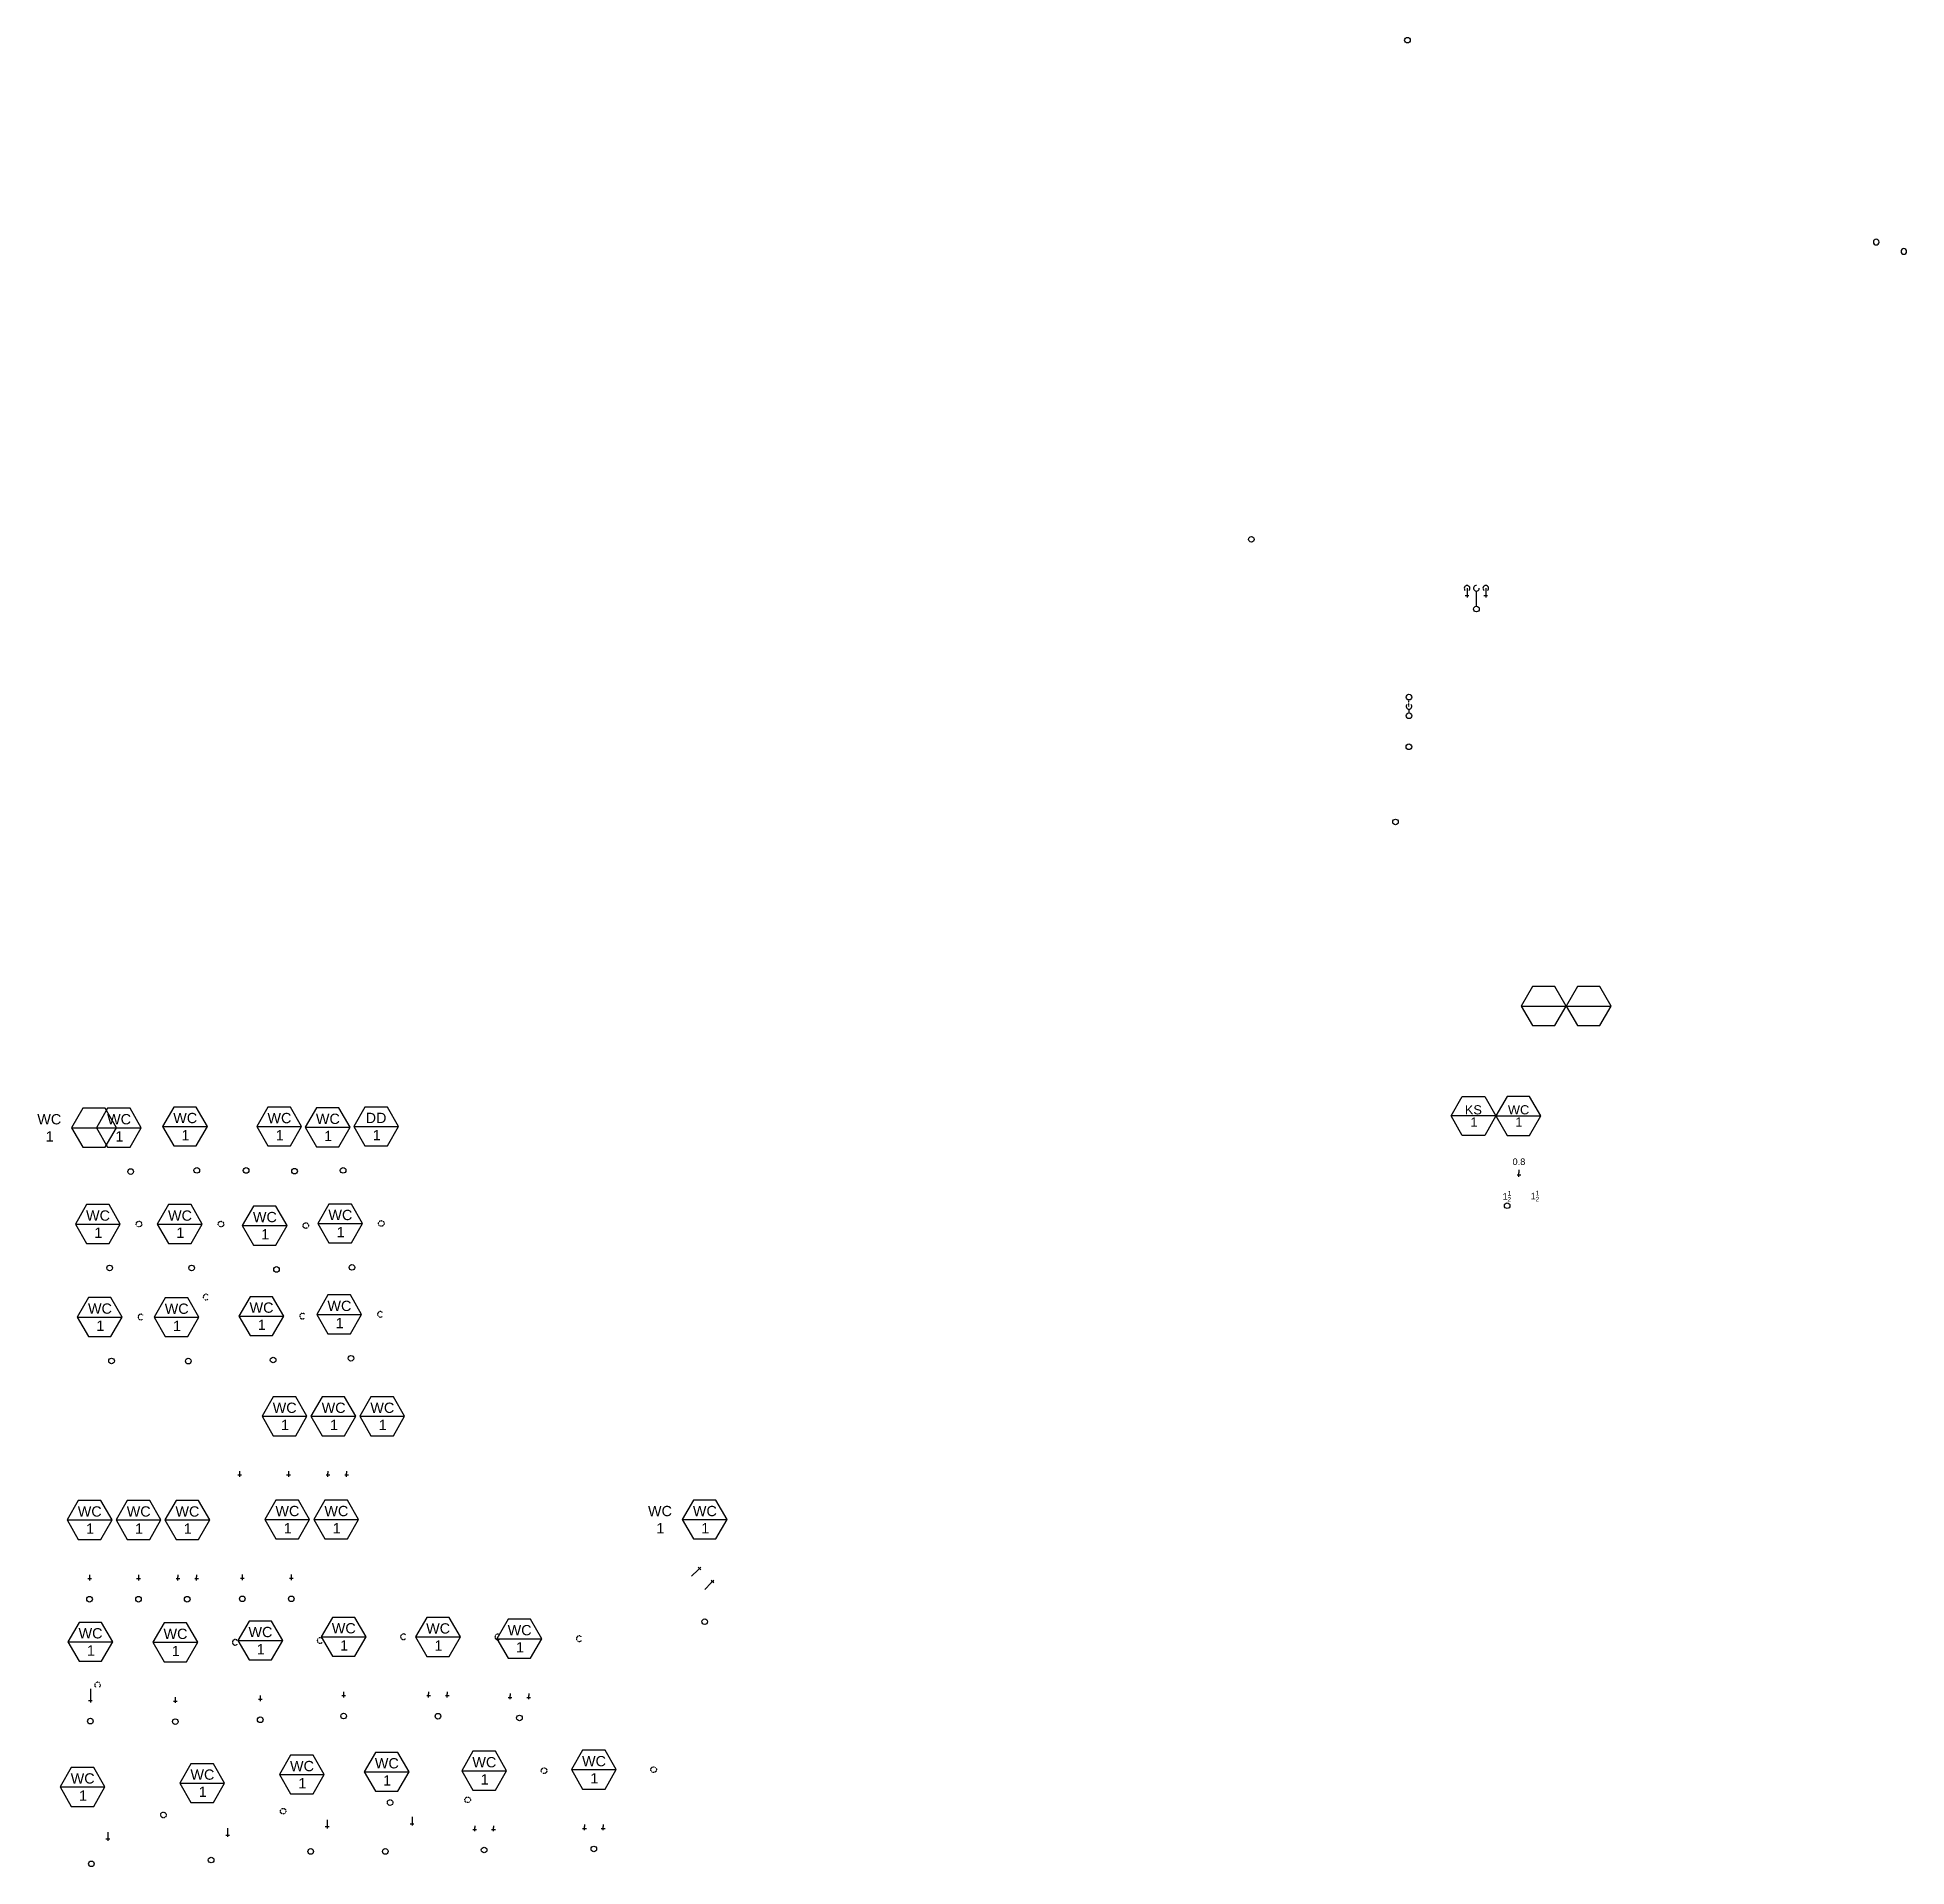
# Model space of a CAD drawing. Header units: inches. Extents: x -631 to 556, y -290 to 1591.
# Drawn here: x -443 to 556, y -290 to 689 of the extents above; entities that cross this region are included whole.
import ezdxf
from ezdxf.enums import TextEntityAlignment as Align

# ---------------------------------------------------------------- set-up
doc = ezdxf.new("R2010")
doc.units = ezdxf.units.IN
doc.header["$MEASUREMENT"] = 0
doc.linetypes.add('Vent', pattern=[0.1875, 0.125, -0.0625])
for name, color, linetype in [('PLUM-4TEXT', 2, 'Continuous'), ('PLUM-CW', 3, 'Cold_Water_Flow'), ('PLUM-HW', 2, 'Hot_Water_Flow'), ('PLUM-OVERFLOW_DRAIN', 70, 'Overflow_Drain'), ('PLUM-SD_ABOVE', 40, 'Storm_Drain'), ('PLUM-VENT', 5, 'Vent'), ('PLUM-WASTE_ABOVE', 4, 'Plum-Waste_Above'), ('PLUM-WASTE_BELOW', 6, 'Plum-Waste_Below')]:
    doc.layers.add(name, color=color, linetype=linetype)
doc.styles.get("Standard").update_dxf_attribs({"font": 'arial.ttf'})
doc.linetypes.add('Cold_Water_Flow', pattern='A,0.875,-0.125,0,-0.125,0.875,-0.125,["CW",Standard,S=0.1,R=0,X=-0.12585,Y=-0.05],-0.1,0.875,[1,GEC_FlowArrow.shx,S=0.0625,R=0,X=0,Y=0],0.5', length=3.6)
doc.linetypes.add('Hot_Water_Flow', pattern='A,0.8125,-0.125,0,-0.125,0,-0.125,0.875,-0.125,["HW",Standard,S=0.1,R=0,X=-0.12585,Y=-0.05],-0.1,0.875,[1,GEC_FlowArrow.shx,S=0.0625,R=0,X=0,Y=0],0.5', length=3.6625)
doc.linetypes.add('Overflow_Drain', pattern='A,3,-0.1,["OFD",Standard,S=0.1,R=0,X=0,Y=-0.05],-0.4', length=3.5)
doc.linetypes.add('Plum-Waste_Above', pattern='A,1,[1,GEC_FlowArrow.shx,S=0.09375,R=0,X=0,Y=0],1', length=2)
doc.linetypes.add('Plum-Waste_Below', pattern='A,0.25,-0.125,0.25,-0.125,0.25,[1,GEC_FlowArrow.shx,S=0.09375,R=0,X=0,Y=0],-0.25,0.25,-0.125,0.25,-0.125', length=2)
doc.linetypes.add('Storm_Drain', pattern='A,3.2,-0.25,["SD",Standard,S=0.1,R=0,X=-0.12585,Y=-0.05],-0.065', length=3.515)

# ---------------------------------------------------------------- blocks, each defined once
blk = doc.blocks.new('*U8')
at = {"layer": 'PLUM-4TEXT'}
for p, q in [((-36.27, 30.5), (-30.27, 40.89)), ((-30.27, 40.89), (-18.27, 40.89)), ((-18.27, 40.89), (-12.27, 30.5)), ((-12.27, 30.5), (-36.27, 30.5)), ((-30.27, 20.11), (-36.27, 30.5)), ((-12.27, 30.5), (-18.27, 20.11)), ((-12.27, 30.5), (11.73, 30.5)), ((-18.27, 20.11), (-30.27, 20.11))]:
    blk.add_line(p, q, dxfattribs=at)
blk.add_lwpolyline([(-12.27, 30.5), (-6.27, 20.11), (5.73, 20.11), (11.73, 30.5), (5.73, 40.89), (-6.27, 40.89)], close=True, dxfattribs=at)
at = {"layer": 'PLUM-CW'}
for p, q in [((0, 1.75), (0, 0)), ((0, -1), (0, 0)), ((-1, -1), (1, -1)), ((0, -2), (0, -1))]:
    blk.add_line(p, q, dxfattribs=at)
at = {"layer": 'PLUM-WASTE_ABOVE', "linetype": 'Continuous'}
blk.add_circle((-6.28, -17.5), 1.5, dxfattribs=at)
at = {"layer": 'PLUM-4TEXT', "flags": 1}
for tag, p in [('VENT_DIAMETER', (-2.59, 42.39)), ('DFU', (-2.59, 42.86)), ('INDEX', (-2.59, 41.94))]:
    blk.add_attdef(tag, p, '', height=0.2, dxfattribs=at)
blk.add_attdef('COLD_DIAMETER', text='', height=0.2, dxfattribs=at).set_placement((-2.59, 43.55), align=Align.TOP_LEFT)
at = {"layer": 'PLUM-4TEXT'}
for tag, p in [('TAG2_001', (-28.91, 31.32)), ('TAG_001', (-5.88, 31.32)), ('TAG2_002', (-25.92, 24.77)), ('TAG_002', (-1.92, 24.77))]:
    blk.add_attdef(tag, p, '', height=4.9, dxfattribs=at)
at = {"layer": 'PLUM-CW'}
blk.add_attdef('C_001', (-3.39, 4.27), '', height=3.5, dxfattribs=at)
at = {"layer": 'PLUM-WASTE_ABOVE'}
for tag, p, height in [('D1_002', (-6.01, -12.09), 2.45), ('D2_002', (8.98, -11.96), 2.45), ('D1_001', (-8.72, -14.25), 3.5), ('D1_003', (-6.1, -15.37), 2.45), ('D2_001', (6.28, -14.12), 3.5), ('D2_003', (8.9, -15.23), 2.45)]:
    blk.add_attdef(tag, p, '', height=height, dxfattribs=at)
blk = doc.blocks.new('FU_10000')
for p, q in [((6, 10.39), (0, 0)), ((18, 10.39), (6, 10.39)), ((24, 0), (18, 10.39)), ((0, 0), (6, -10.39)), ((0, 0), (24, 0)), ((18, -10.39), (24, 0)), ((6, -10.39), (18, -10.39))]:
    blk.add_line(p, q)
at = {"flags": 1}
for tag, p in [('WASTE_DIAMETER', (6.08, 13.6)), ('STORM_DIAMETER', (6.06, 13.21)), ('WSFU', (6.08, 12.84)), ('CWSFU', (6.06, 12.51)), ('COLD_DIAMETER', (6.08, 14.37)), ('HWSFU', (6.08, 12.21)), ('DFU', (6.08, 11.91)), ('HOT_DIAMETER', (6.09, 13.99))]:
    blk.add_attdef(tag, p, '', height=0.2, dxfattribs=at)
blk.add_attdef('INDEX', text='', height=0.2, dxfattribs=at).set_placement((6.14, 14.9), align=Align.TOP_LEFT)
for tag, p in [('TAG_001', (5.7, 1.8)), ('TAG_002', (10.15, -7.39))]:
    blk.add_attdef(tag, p, '', height=5.5)
blk = doc.blocks.new('*U21')
at = {"linetype": 'Continuous'}
blk.add_arc((0, 0), 1.5, 221.81031, 138.18969, dxfattribs=at)
blk = doc.blocks.new('*U20')
at = {"linetype": 'Continuous'}
blk.add_circle((0, 0), 1.5, dxfattribs=at)
blk = doc.blocks.new('*U18')
at = {"layer": 'PLUM-VENT'}
blk.add_lwpolyline([(-1.75, 0), (-1.75, -3.5)], dxfattribs=at)
at = {"layer": 'PLUM-WASTE_ABOVE'}
blk.add_lwpolyline([(-1.75, 1.5), (-1.75, 3.5)], dxfattribs=at)
at = {"layer": 'PLUM-VENT', "rotation": 90.00000000000001}
for name, p in [('*U21', (-1.75, 0)), ('*U20', (-1.75, -5))]:
    blk.add_blockref(name, p, dxfattribs=at)
at = {"layer": 'PLUM-WASTE_ABOVE', "rotation": 90.00000000000001}
blk.add_blockref('*U20', (-1.75, 5), dxfattribs=at)
blk = doc.blocks.new('*U19')
at = {"linetype": 'Continuous'}
blk.add_circle((0, 0), 1.5, dxfattribs=at)
blk = doc.blocks.new('*U22')
blk.add_circle((0, 0), 1.5)
blk = doc.blocks.new('*U16')
at = {"linetype": 'Continuous'}
blk.add_circle((0, 0), 1.5, dxfattribs=at)
blk = doc.blocks.new('*U278')
for p, q in [((-12.31, 33.86), (-18.31, 23.47)), ((-0.31, 33.86), (-12.31, 33.86)), ((5.69, 23.47), (-0.31, 33.86)), ((-18.31, 23.47), (-12.31, 13.07)), ((-18.31, 23.47), (5.69, 23.47)), ((-0.31, 13.07), (5.69, 23.47)), ((-12.31, 13.07), (-0.31, 13.07))]:
    blk.add_line(p, q)
at = {"color": 6}
blk.add_circle((0, 0), 1.5, dxfattribs=at)
for tag, p in [('TAG_001', (-12.6, 25.26)), ('TAG_002', (-8.16, 16.08))]:
    blk.add_attdef(tag, p, '', height=5.5)
at = {"flags": 1}
for tag, p in [('WASTE_DIAMETER', (-11.78, 36.76)), ('STORM_DIAMETER', (-11.8, 36.36)), ('WSFU', (-11.78, 36)), ('CWSFU', (-11.8, 35.67)), ('COLD_DIAMETER', (-11.78, 37.53)), ('HWSFU', (-11.78, 35.37)), ('DFU', (-11.78, 35.06)), ('HOT_DIAMETER', (-11.77, 37.15))]:
    blk.add_attdef(tag, p, '', height=0.2, dxfattribs=at)
blk.add_attdef('INDEX', text='', height=0.2, dxfattribs=at).set_placement((-11.72, 38.06), align=Align.TOP_LEFT)
blk = doc.blocks.new('*U330')
for p, q in [((11.69, 33.86), (5.69, 23.47)), ((23.69, 33.86), (11.69, 33.86)), ((29.69, 23.47), (23.69, 33.86)), ((5.69, 23.47), (11.69, 13.07)), ((5.69, 23.47), (29.69, 23.47)), ((23.69, 13.07), (29.69, 23.47)), ((11.69, 13.07), (23.69, 13.07))]:
    blk.add_line(p, q)
at = {"color": 4}
blk.add_circle((0, 0), 1.5, dxfattribs=at)
at = {"flags": 1}
for tag, p in [('WASTE_DIAMETER', (-5.32, 44.61)), ('STORM_DIAMETER', (-5.33, 44.22)), ('WSFU', (-5.32, 43.85)), ('CWSFU', (-5.33, 43.52)), ('COLD_DIAMETER', (-5.32, 45.38)), ('HWSFU', (-5.32, 43.22)), ('DFU', (-5.32, 42.92)), ('HOT_DIAMETER', (-5.3, 45))]:
    blk.add_attdef(tag, p, '', height=0.2, dxfattribs=at)
blk.add_attdef('INDEX', text='', height=0.2, dxfattribs=at).set_placement((-5.25, 45.91), align=Align.TOP_LEFT)
for tag, p in [('TAG_001', (11.4, 25.26)), ('TAG_002', (15.84, 16.08))]:
    blk.add_attdef(tag, p, '', height=5.5)
blk = doc.blocks.new('*U325')
for p, q in [((11.69, 33.86), (5.69, 23.47)), ((23.69, 33.86), (11.69, 33.86)), ((29.69, 23.47), (23.69, 33.86)), ((5.69, 23.47), (11.69, 13.07)), ((5.69, 23.47), (29.69, 23.47)), ((23.69, 13.07), (29.69, 23.47)), ((11.69, 13.07), (23.69, 13.07))]:
    blk.add_line(p, q)
at = {"color": 70}
blk.add_circle((0, 0), 1.5, dxfattribs=at)
at = {"flags": 1}
for tag, p in [('WASTE_DIAMETER', (-5.91, 44.32)), ('STORM_DIAMETER', (-5.92, 43.93)), ('WSFU', (-5.91, 43.57)), ('CWSFU', (-5.92, 43.23)), ('COLD_DIAMETER', (-5.91, 45.09)), ('HWSFU', (-5.91, 42.93)), ('DFU', (-5.91, 42.63)), ('HOT_DIAMETER', (-5.89, 44.71))]:
    blk.add_attdef(tag, p, '', height=0.2, dxfattribs=at)
blk.add_attdef('INDEX', text='', height=0.2, dxfattribs=at).set_placement((-5.84, 45.62), align=Align.TOP_LEFT)
for tag, p in [('TAG_001', (11.4, 25.26)), ('TAG_002', (15.84, 16.08))]:
    blk.add_attdef(tag, p, '', height=5.5)
blk = doc.blocks.new('*U362')
for p, q in [((11.69, 33.86), (5.69, 23.47)), ((23.69, 33.86), (11.69, 33.86)), ((29.69, 23.47), (23.69, 33.86)), ((5.69, 23.47), (11.69, 13.07)), ((5.69, 23.47), (29.69, 23.47)), ((23.69, 13.07), (29.69, 23.47)), ((11.69, 13.07), (23.69, 13.07))]:
    blk.add_line(p, q)
at = {"color": 40}
blk.add_circle((0, 0), 1.5, dxfattribs=at)
at = {"flags": 1}
for tag, p in [('WASTE_DIAMETER', (-5.42, 43.53)), ('STORM_DIAMETER', (-5.43, 43.13)), ('WSFU', (-5.42, 42.77)), ('CWSFU', (-5.43, 42.44)), ('COLD_DIAMETER', (-5.42, 44.3)), ('HWSFU', (-5.42, 42.14)), ('DFU', (-5.42, 41.83)), ('HOT_DIAMETER', (-5.4, 43.92))]:
    blk.add_attdef(tag, p, '', height=0.2, dxfattribs=at)
blk.add_attdef('INDEX', text='', height=0.2, dxfattribs=at).set_placement((-5.35, 44.83), align=Align.TOP_LEFT)
for tag, p in [('TAG_001', (11.4, 25.26)), ('TAG_002', (15.84, 16.08))]:
    blk.add_attdef(tag, p, '', height=5.5)
blk = doc.blocks.new('*U366')
for p, q in [((18, 40.78), (12, 30.39)), ((30, 40.78), (18, 40.78)), ((36, 30.39), (30, 40.78)), ((12, 30.39), (18, 20)), ((12, 30.39), (36, 30.39)), ((30, 20), (36, 30.39)), ((18, 20), (30, 20))]:
    blk.add_line(p, q)
at = {"layer": 'PLUM-HW'}
for p, q in [((0, 1), (0, 0)), ((0, 0), (0, -2)), ((-1, -1), (1, -1))]:
    blk.add_line(p, q, dxfattribs=at)
at = {"flags": 1}
for tag, p in [('WASTE_DIAMETER', (-5.74, 44.56)), ('STORM_DIAMETER', (-5.75, 44.17)), ('WSFU', (-5.74, 43.81)), ('CWSFU', (-5.75, 43.48)), ('COLD_DIAMETER', (-5.74, 45.33)), ('HWSFU', (-5.74, 43.17)), ('DFU', (-5.74, 42.87)), ('HOT_DIAMETER', (-5.72, 44.96))]:
    blk.add_attdef(tag, p, '', height=0.2, dxfattribs=at)
blk.add_attdef('INDEX', text='', height=0.2, dxfattribs=at).set_placement((-5.67, 45.87), align=Align.TOP_LEFT)
for tag, p in [('TAG_001', (17.7, 32.19)), ('TAG_002', (22.15, 23))]:
    blk.add_attdef(tag, p, '', height=5.5)
blk = doc.blocks.new('*U370')
for p, q in [((18, 40.78), (12, 30.39)), ((30, 40.78), (18, 40.78)), ((36, 30.39), (30, 40.78)), ((12, 30.39), (18, 20)), ((12, 30.39), (36, 30.39)), ((30, 20), (36, 30.39)), ((18, 20), (30, 20))]:
    blk.add_line(p, q)
at = {"layer": 'PLUM-CW'}
for p, q in [((5, 1), (5, 0)), ((5, -2), (5, 0)), ((4, -1), (6, -1))]:
    blk.add_line(p, q, dxfattribs=at)
at = {"layer": 'PLUM-HW'}
for p, q in [((-5, 1), (-5, 0)), ((-5, -2), (-5, 0)), ((-6, -1), (-4, -1))]:
    blk.add_line(p, q, dxfattribs=at)
at = {"flags": 1}
for tag, p in [('STORM_DIAMETER', (-5.76, 44.31)), ('CWSFU', (-5.76, 43.61)), ('WASTE_DIAMETER', (-5.74, 44.7)), ('WSFU', (-5.74, 43.95)), ('COLD_DIAMETER', (-5.74, 45.47)), ('HWSFU', (-5.74, 43.31)), ('DFU', (-5.74, 43.01)), ('HOT_DIAMETER', (-5.73, 45.09))]:
    blk.add_attdef(tag, p, '', height=0.2, dxfattribs=at)
blk.add_attdef('INDEX', text='', height=0.2, dxfattribs=at).set_placement((-5.68, 46), align=Align.TOP_LEFT)
for tag, p in [('TAG_001', (17.7, 32.19)), ('TAG_002', (22.15, 23))]:
    blk.add_attdef(tag, p, '', height=5.5)
blk = doc.blocks.new('*U378')
for p, q in [((18, 40.78), (12, 30.39)), ((30, 40.78), (18, 40.78)), ((36, 30.39), (30, 40.78)), ((12, 30.39), (18, 20)), ((12, 30.39), (36, 30.39)), ((30, 20), (36, 30.39)), ((18, 20), (30, 20))]:
    blk.add_line(p, q)
at = {"layer": 'PLUM-CW'}
for p, q in [((0, 1), (0, 0)), ((0, 0), (0, -2)), ((-1, -1), (1, -1))]:
    blk.add_line(p, q, dxfattribs=at)
at = {"flags": 1}
for tag, p in [('STORM_DIAMETER', (-5.51, 43.8)), ('WASTE_DIAMETER', (-5.49, 44.2)), ('WSFU', (-5.49, 43.44)), ('CWSFU', (-5.51, 43.11)), ('COLD_DIAMETER', (-5.49, 44.97)), ('HWSFU', (-5.49, 42.8)), ('DFU', (-5.49, 42.5)), ('HOT_DIAMETER', (-5.48, 44.59))]:
    blk.add_attdef(tag, p, '', height=0.2, dxfattribs=at)
blk.add_attdef('INDEX', text='', height=0.2, dxfattribs=at).set_placement((-5.43, 45.5), align=Align.TOP_LEFT)
for tag, p in [('TAG_001', (17.7, 32.19)), ('TAG_002', (22.15, 23))]:
    blk.add_attdef(tag, p, '', height=5.5)
blk = doc.blocks.new('*U77')
at = {"linetype": 'Continuous'}
blk.add_arc((0, 0), 1.5, 41.81031, 318.18969, dxfattribs=at)
blk = doc.blocks.new('*U78')
at = {"linetype": 'Continuous'}
for p, q in [((0, 0), (5, 0)), ((4, 1), (4, -1))]:
    blk.add_line(p, q, dxfattribs=at)
blk = doc.blocks.new('*U79')
at = {"linetype": 'Continuous'}
blk.add_arc((0, 0), 1.5, 356.81031, 273.18969, dxfattribs=at)
blk = doc.blocks.new('*U80')
at = {"linetype": 'Continuous'}
blk.add_arc((0, 0), 1.5, 41.81031, 318.18969, dxfattribs=at)
blk = doc.blocks.new('*U81')
at = {"linetype": 'Continuous'}
for p, q in [((0, 0), (5, 0)), ((4, 1), (4, -1))]:
    blk.add_line(p, q, dxfattribs=at)
blk = doc.blocks.new('*U82')
at = {"linetype": 'Continuous'}
blk.add_circle((0, 0), 1.5, dxfattribs=at)
blk = doc.blocks.new('*U76')
at = {"layer": 'PLUM-WASTE_BELOW'}
blk.add_lwpolyline([(0, -9.58), (0, -1.5)], dxfattribs=at)
at = {"layer": 'PLUM-CW', "rotation": 270}
for name in ['*U77', '*U78']:
    blk.add_blockref(name, (5, 0), dxfattribs=at)
at = {"layer": 'PLUM-HW', "rotation": 270}
for name in ['*U80', '*U81']:
    blk.add_blockref(name, (-5, 0), dxfattribs=at)
at = {"layer": 'PLUM-VENT', "rotation": 90}
blk.add_blockref('*U79', (0, 0), dxfattribs=at)
at = {"layer": 'PLUM-WASTE_ABOVE', "rotation": 270}
blk.add_blockref('*U82', (0, -11.08), dxfattribs=at)
blk = doc.blocks.new('*U390')
for p, q in [((18, 40.78), (12, 30.39)), ((30, 40.78), (18, 40.78)), ((36, 30.39), (30, 40.78)), ((12, 30.39), (18, 20)), ((12, 30.39), (36, 30.39)), ((30, 20), (36, 30.39)), ((18, 20), (30, 20))]:
    blk.add_line(p, q)
at = {"layer": 'PLUM-HW'}
for p, q in [((0, 1), (0, 0)), ((0, 0), (0, -2)), ((-1, -1), (1, -1))]:
    blk.add_line(p, q, dxfattribs=at)
at = {"layer": 'PLUM-WASTE_BELOW'}
blk.add_circle((0, -12), 1.5, dxfattribs=at)
at = {"flags": 1}
for tag, p in [('STORM_DIAMETER', (-5.95, 42.15)), ('WASTE_DIAMETER', (-5.93, 42.54)), ('WSFU', (-5.93, 41.79)), ('CWSFU', (-5.95, 41.46)), ('COLD_DIAMETER', (-5.93, 43.32)), ('HWSFU', (-5.93, 41.15)), ('DFU', (-5.93, 40.85)), ('HOT_DIAMETER', (-5.92, 42.94))]:
    blk.add_attdef(tag, p, '', height=0.2, dxfattribs=at)
blk.add_attdef('INDEX', text='', height=0.2, dxfattribs=at).set_placement((-5.87, 43.85), align=Align.TOP_LEFT)
for tag, p in [('TAG_001', (17.7, 32.19)), ('TAG_002', (22.15, 23))]:
    blk.add_attdef(tag, p, '', height=5.5)
blk = doc.blocks.new('*U397')
for p, q in [((-6, 40.78), (-12, 30.39)), ((6, 40.78), (-6, 40.78)), ((12, 30.39), (6, 40.78)), ((-12, 30.39), (-6, 20)), ((-12, 30.39), (12, 30.39)), ((6, 20), (12, 30.39)), ((-6, 20), (6, 20))]:
    blk.add_line(p, q)
at = {"layer": 'PLUM-CW'}
for p, q in [((-7.03, 0.04), (-3.54, 3.54)), ((-2.12, 4.95), (-3.54, 3.54)), ((-2.12, 3.54), (-3.54, 4.95))]:
    blk.add_line(p, q, dxfattribs=at)
at = {"layer": 'PLUM-HW'}
for p, q in [((0.04, -7.03), (3.54, -3.54)), ((4.95, -2.12), (3.54, -3.54)), ((4.95, -3.54), (3.54, -2.12))]:
    blk.add_line(p, q, dxfattribs=at)
at = {"layer": 'PLUM-WASTE_BELOW'}
blk.add_circle((0, -24.23), 1.5, dxfattribs=at)
at = {"flags": 1}
for tag, p in [('WASTE_DIAMETER', (-5.85, 46.73)), ('STORM_DIAMETER', (-5.87, 46.34)), ('WSFU', (-5.85, 45.97)), ('CWSFU', (-5.87, 45.64)), ('COLD_DIAMETER', (-5.85, 47.5)), ('HWSFU', (-5.85, 45.34)), ('DFU', (-5.85, 45.04)), ('HOT_DIAMETER', (-5.84, 47.12))]:
    blk.add_attdef(tag, p, '', height=0.2, dxfattribs=at)
blk.add_attdef('INDEX', text='', height=0.2, dxfattribs=at).set_placement((-5.79, 48.03), align=Align.TOP_LEFT)
for tag, p in [('TAG_001', (-6.3, 32.19)), ('TAG_002', (-1.85, 23))]:
    blk.add_attdef(tag, p, '', height=5.5)
blk = doc.blocks.new('*U382')
for p, q in [((18, 40.78), (12, 30.39)), ((30, 40.78), (18, 40.78)), ((36, 30.39), (30, 40.78)), ((12, 30.39), (18, 20)), ((12, 30.39), (36, 30.39)), ((30, 20), (36, 30.39)), ((18, 20), (30, 20))]:
    blk.add_line(p, q)
at = {"layer": 'PLUM-CW'}
for p, q in [((0, 1), (0, 0)), ((0, 0), (0, -2)), ((-1, -1), (1, -1))]:
    blk.add_line(p, q, dxfattribs=at)
at = {"layer": 'PLUM-WASTE_BELOW'}
blk.add_circle((0, -12), 1.5, dxfattribs=at)
at = {"flags": 1}
for tag, p in [('WASTE_DIAMETER', (-6.09, 45.18)), ('STORM_DIAMETER', (-6.11, 44.79)), ('WSFU', (-6.09, 44.43)), ('CWSFU', (-6.11, 44.1)), ('COLD_DIAMETER', (-6.09, 45.95)), ('HWSFU', (-6.09, 43.79)), ('DFU', (-6.09, 43.49)), ('HOT_DIAMETER', (-6.08, 45.58))]:
    blk.add_attdef(tag, p, '', height=0.2, dxfattribs=at)
blk.add_attdef('INDEX', text='', height=0.2, dxfattribs=at).set_placement((-6.03, 46.49), align=Align.TOP_LEFT)
for tag, p in [('TAG_001', (17.7, 32.19)), ('TAG_002', (22.15, 23))]:
    blk.add_attdef(tag, p, '', height=5.5)
blk = doc.blocks.new('*U237')
for p, q in [((-6, 40.78), (-12, 30.39)), ((6, 40.78), (-6, 40.78)), ((12, 30.39), (6, 40.78)), ((-12, 30.39), (-6, 20)), ((-12, 30.39), (12, 30.39)), ((6, 20), (12, 30.39)), ((-6, 20), (6, 20))]:
    blk.add_line(p, q)
at = {"layer": 'PLUM-HW'}
for p, q in [((0, 1), (0, 0)), ((0, 0), (0, -2)), ((-1, -1), (1, -1))]:
    blk.add_line(p, q, dxfattribs=at)
at = {"layer": 'PLUM-WASTE_ABOVE'}
blk.add_circle((0, -12), 1.5, dxfattribs=at)
at = {"flags": 1}
for tag, p in [('STORM_DIAMETER', (-5.95, 42.15)), ('WASTE_DIAMETER', (-5.93, 42.54)), ('WSFU', (-5.93, 41.79)), ('CWSFU', (-5.95, 41.46)), ('COLD_DIAMETER', (-5.93, 43.32)), ('HWSFU', (-5.93, 41.15)), ('DFU', (-5.93, 40.85)), ('HOT_DIAMETER', (-5.92, 42.94))]:
    blk.add_attdef(tag, p, '', height=0.2, dxfattribs=at)
blk.add_attdef('INDEX', text='', height=0.2, dxfattribs=at).set_placement((-5.87, 43.85), align=Align.TOP_LEFT)
for tag, p in [('TAG_001', (-6.3, 32.19)), ('TAG_002', (-1.85, 23))]:
    blk.add_attdef(tag, p, '', height=5.5)
blk = doc.blocks.new('*U241')
for p, q in [((-6, 40.78), (-12, 30.39)), ((6, 40.78), (-6, 40.78)), ((12, 30.39), (6, 40.78)), ((-12, 30.39), (-6, 20)), ((-12, 30.39), (12, 30.39)), ((6, 20), (12, 30.39)), ((-6, 20), (6, 20))]:
    blk.add_line(p, q)
at = {"layer": 'PLUM-CW'}
for p, q in [((5, 1), (5, 0)), ((5, -2), (5, 0)), ((4, -1), (6, -1))]:
    blk.add_line(p, q, dxfattribs=at)
at = {"layer": 'PLUM-HW'}
for p, q in [((-5, 1), (-5, 0)), ((-5, -2), (-5, 0)), ((-6, -1), (-4, -1))]:
    blk.add_line(p, q, dxfattribs=at)
at = {"layer": 'PLUM-WASTE_ABOVE'}
blk.add_circle((0, -12), 1.5, dxfattribs=at)
at = {"flags": 1}
for tag, p in [('STORM_DIAMETER', (-5.95, 42.15)), ('WASTE_DIAMETER', (-5.93, 42.54)), ('WSFU', (-5.93, 41.79)), ('CWSFU', (-5.95, 41.46)), ('COLD_DIAMETER', (-5.93, 43.32)), ('HWSFU', (-5.93, 41.15)), ('DFU', (-5.93, 40.85)), ('HOT_DIAMETER', (-5.92, 42.94))]:
    blk.add_attdef(tag, p, '', height=0.2, dxfattribs=at)
blk.add_attdef('INDEX', text='', height=0.2, dxfattribs=at).set_placement((-5.87, 43.85), align=Align.TOP_LEFT)
for tag, p in [('TAG_001', (-6.3, 32.19)), ('TAG_002', (-1.85, 23))]:
    blk.add_attdef(tag, p, '', height=5.5)
blk = doc.blocks.new('*U233')
for p, q in [((-6, 40.78), (-12, 30.39)), ((6, 40.78), (-6, 40.78)), ((12, 30.39), (6, 40.78)), ((-12, 30.39), (-6, 20)), ((-12, 30.39), (12, 30.39)), ((6, 20), (12, 30.39)), ((-6, 20), (6, 20))]:
    blk.add_line(p, q)
at = {"layer": 'PLUM-CW'}
for p, q in [((0, 1), (0, 0)), ((0, 0), (0, -2)), ((-1, -1), (1, -1))]:
    blk.add_line(p, q, dxfattribs=at)
at = {"layer": 'PLUM-WASTE_ABOVE'}
blk.add_circle((0, -12), 1.5, dxfattribs=at)
at = {"flags": 1}
for tag, p in [('WASTE_DIAMETER', (-5.66, 44.89)), ('STORM_DIAMETER', (-5.67, 44.5)), ('WSFU', (-5.66, 44.14)), ('CWSFU', (-5.67, 43.81)), ('COLD_DIAMETER', (-5.66, 45.67)), ('HWSFU', (-5.66, 43.5)), ('DFU', (-5.66, 43.2)), ('HOT_DIAMETER', (-5.64, 45.29))]:
    blk.add_attdef(tag, p, '', height=0.2, dxfattribs=at)
blk.add_attdef('INDEX', text='', height=0.2, dxfattribs=at).set_placement((-5.59, 46.2), align=Align.TOP_LEFT)
for tag, p in [('TAG_001', (-6.3, 32.19)), ('TAG_002', (-1.85, 23))]:
    blk.add_attdef(tag, p, '', height=5.5)
blk = doc.blocks.new('*U287')
for p, q in [((-12.31, 33.86), (-18.31, 23.47)), ((-0.31, 33.86), (-12.31, 33.86)), ((5.69, 23.47), (-0.31, 33.86)), ((-18.31, 23.47), (-12.31, 13.07)), ((-18.31, 23.47), (5.69, 23.47)), ((-0.31, 13.07), (5.69, 23.47)), ((-12.31, 13.07), (-0.31, 13.07))]:
    blk.add_line(p, q)
at = {"layer": 'PLUM-VENT'}
blk.add_circle((15.69, 23.47), 1.5, dxfattribs=at)
at = {"layer": 'PLUM-WASTE_BELOW'}
blk.add_circle((0, 0), 1.5, dxfattribs=at)
for tag, p in [('TAG_001', (-12.6, 25.26)), ('TAG_002', (-8.16, 16.08))]:
    blk.add_attdef(tag, p, '', height=5.5)
at = {"flags": 1}
for tag, p in [('WASTE_DIAMETER', (-12.1, 36.9)), ('STORM_DIAMETER', (-12.11, 36.5)), ('WSFU', (-12.1, 36.14)), ('CWSFU', (-12.11, 35.81)), ('COLD_DIAMETER', (-12.1, 37.67)), ('HWSFU', (-12.1, 35.51)), ('DFU', (-12.1, 35.2)), ('HOT_DIAMETER', (-12.08, 37.29))]:
    blk.add_attdef(tag, p, '', height=0.2, dxfattribs=at)
blk.add_attdef('INDEX', text='', height=0.2, dxfattribs=at).set_placement((-12.03, 38.2), align=Align.TOP_LEFT)
blk = doc.blocks.new('*U192')
for p, q in [((-12.31, 33.86), (-18.31, 23.47)), ((-0.31, 33.86), (-12.31, 33.86)), ((5.69, 23.47), (-0.31, 33.86)), ((-18.31, 23.47), (-12.31, 13.07)), ((-18.31, 23.47), (5.69, 23.47)), ((-0.31, 13.07), (5.69, 23.47)), ((-12.31, 13.07), (-0.31, 13.07))]:
    blk.add_line(p, q)
at = {"layer": 'PLUM-VENT'}
blk.add_circle((15.69, 23.47), 1.5, dxfattribs=at)
at = {"layer": 'PLUM-WASTE_ABOVE'}
blk.add_circle((0, 0), 1.5, dxfattribs=at)
for tag, p in [('TAG_001', (-12.6, 25.26)), ('TAG_002', (-8.16, 16.08))]:
    blk.add_attdef(tag, p, '', height=5.5)
at = {"flags": 1}
for tag, p in [('STORM_DIAMETER', (-12.41, 37.39)), ('WASTE_DIAMETER', (-12.39, 37.78)), ('WSFU', (-12.39, 37.03)), ('CWSFU', (-12.41, 36.69)), ('COLD_DIAMETER', (-12.39, 38.55)), ('HWSFU', (-12.39, 36.39)), ('DFU', (-12.39, 36.09)), ('HOT_DIAMETER', (-12.38, 38.17))]:
    blk.add_attdef(tag, p, '', height=0.2, dxfattribs=at)
blk.add_attdef('INDEX', text='', height=0.2, dxfattribs=at).set_placement((-12.33, 39.08), align=Align.TOP_LEFT)
blk = doc.blocks.new('*U196')
for p, q in [((-12.31, 33.86), (-18.31, 23.47)), ((-0.31, 33.86), (-12.31, 33.86)), ((5.69, 23.47), (-0.31, 33.86)), ((-18.31, 23.47), (-12.31, 13.07)), ((-18.31, 23.47), (5.69, 23.47)), ((-0.31, 13.07), (5.69, 23.47)), ((-12.31, 13.07), (-0.31, 13.07))]:
    blk.add_line(p, q)
at = {"layer": 'PLUM-OVERFLOW_DRAIN'}
blk.add_circle((0, 0), 1.5, dxfattribs=at)
at = {"layer": 'PLUM-VENT'}
blk.add_circle((15.69, 23.47), 1.5, dxfattribs=at)
for tag, p in [('TAG_001', (-12.6, 25.26)), ('TAG_002', (-8.16, 16.08))]:
    blk.add_attdef(tag, p, '', height=5.5)
at = {"flags": 1}
for tag, p in [('WASTE_DIAMETER', (-12.1, 37.88)), ('STORM_DIAMETER', (-12.11, 37.49)), ('WSFU', (-12.1, 37.12)), ('CWSFU', (-12.11, 36.79)), ('COLD_DIAMETER', (-12.1, 38.65)), ('HWSFU', (-12.1, 36.49)), ('DFU', (-12.1, 36.19)), ('HOT_DIAMETER', (-12.08, 38.27))]:
    blk.add_attdef(tag, p, '', height=0.2, dxfattribs=at)
blk.add_attdef('INDEX', text='', height=0.2, dxfattribs=at).set_placement((-12.03, 39.18), align=Align.TOP_LEFT)
blk = doc.blocks.new('*U199')
for p, q in [((-12.31, 33.86), (-18.31, 23.47)), ((-0.31, 33.86), (-12.31, 33.86)), ((5.69, 23.47), (-0.31, 33.86)), ((-18.31, 23.47), (-12.31, 13.07)), ((-18.31, 23.47), (5.69, 23.47)), ((-0.31, 13.07), (5.69, 23.47)), ((-12.31, 13.07), (-0.31, 13.07))]:
    blk.add_line(p, q)
at = {"layer": 'PLUM-SD_ABOVE'}
blk.add_circle((0, 0), 1.5, dxfattribs=at)
at = {"layer": 'PLUM-VENT'}
blk.add_circle((15.69, 23.47), 1.5, dxfattribs=at)
for tag, p in [('TAG_001', (-12.6, 25.26)), ('TAG_002', (-8.16, 16.08))]:
    blk.add_attdef(tag, p, '', height=5.5)
at = {"flags": 1}
for tag, p in [('STORM_DIAMETER', (-12.31, 36.99)), ('CWSFU', (-12.31, 36.3)), ('WASTE_DIAMETER', (-12.29, 37.39)), ('WSFU', (-12.29, 36.63)), ('COLD_DIAMETER', (-12.29, 38.16)), ('HWSFU', (-12.29, 36)), ('DFU', (-12.29, 35.7)), ('HOT_DIAMETER', (-12.28, 37.78))]:
    blk.add_attdef(tag, p, '', height=0.2, dxfattribs=at)
blk.add_attdef('INDEX', text='', height=0.2, dxfattribs=at).set_placement((-12.23, 38.69), align=Align.TOP_LEFT)
blk = doc.blocks.new('*U202')
for p, q in [((-12.31, 33.86), (-18.31, 23.47)), ((-0.31, 33.86), (-12.31, 33.86)), ((5.69, 23.47), (-0.31, 33.86)), ((-18.31, 23.47), (-12.31, 13.07)), ((-18.31, 23.47), (5.69, 23.47)), ((-0.31, 13.07), (5.69, 23.47)), ((-12.31, 13.07), (-0.31, 13.07))]:
    blk.add_line(p, q)
at = {"layer": 'PLUM-VENT'}
blk.add_arc((15.69, 23.47), 1.5, 45, 315, dxfattribs=at)
at = {"layer": 'PLUM-WASTE_BELOW'}
blk.add_circle((0, 0), 1.5, dxfattribs=at)
for tag, p in [('TAG_001', (-12.6, 25.26)), ('TAG_002', (-8.16, 16.08))]:
    blk.add_attdef(tag, p, '', height=5.5)
at = {"flags": 1}
for tag, p in [('WASTE_DIAMETER', (-12.12, 37.49)), ('STORM_DIAMETER', (-12.14, 37.09)), ('WSFU', (-12.12, 36.73)), ('CWSFU', (-12.14, 36.4)), ('COLD_DIAMETER', (-12.12, 38.26)), ('HWSFU', (-12.12, 36.1)), ('DFU', (-12.12, 35.79)), ('HOT_DIAMETER', (-12.11, 37.88))]:
    blk.add_attdef(tag, p, '', height=0.2, dxfattribs=at)
blk.add_attdef('INDEX', text='', height=0.2, dxfattribs=at).set_placement((-12.06, 38.79), align=Align.TOP_LEFT)
blk = doc.blocks.new('*U206')
for p, q in [((-12.31, 33.86), (-18.31, 23.47)), ((-0.31, 33.86), (-12.31, 33.86)), ((5.69, 23.47), (-0.31, 33.86)), ((-18.31, 23.47), (-12.31, 13.07)), ((-18.31, 23.47), (5.69, 23.47)), ((-0.31, 13.07), (5.69, 23.47)), ((-12.31, 13.07), (-0.31, 13.07))]:
    blk.add_line(p, q)
at = {"layer": 'PLUM-VENT'}
blk.add_arc((9.47, 34.23), 1.5, 45, 315, dxfattribs=at)
at = {"layer": 'PLUM-WASTE_ABOVE'}
blk.add_circle((0, 0), 1.5, dxfattribs=at)
for tag, p in [('TAG_001', (-12.6, 25.26)), ('TAG_002', (-8.16, 16.08))]:
    blk.add_attdef(tag, p, '', height=5.5)
at = {"flags": 1}
for tag, p in [('WASTE_DIAMETER', (-12.22, 38.47)), ('STORM_DIAMETER', (-12.23, 38.08)), ('WSFU', (-12.22, 37.71)), ('CWSFU', (-12.23, 37.38)), ('COLD_DIAMETER', (-12.22, 39.24)), ('HWSFU', (-12.22, 37.08)), ('DFU', (-12.22, 36.78)), ('HOT_DIAMETER', (-12.2, 38.86))]:
    blk.add_attdef(tag, p, '', height=0.2, dxfattribs=at)
blk.add_attdef('INDEX', text='', height=0.2, dxfattribs=at).set_placement((-12.15, 39.77), align=Align.TOP_LEFT)
blk = doc.blocks.new('*U209')
for p, q in [((-12.31, 33.86), (-18.31, 23.47)), ((-0.31, 33.86), (-12.31, 33.86)), ((5.69, 23.47), (-0.31, 33.86)), ((-18.31, 23.47), (-12.31, 13.07)), ((-18.31, 23.47), (5.69, 23.47)), ((-0.31, 13.07), (5.69, 23.47)), ((-12.31, 13.07), (-0.31, 13.07))]:
    blk.add_line(p, q)
at = {"layer": 'PLUM-OVERFLOW_DRAIN'}
blk.add_circle((0, 0), 1.5, dxfattribs=at)
at = {"layer": 'PLUM-VENT'}
blk.add_arc((15.69, 23.47), 1.5, 45, 315, dxfattribs=at)
for tag, p in [('TAG_001', (-12.6, 25.26)), ('TAG_002', (-8.16, 16.08))]:
    blk.add_attdef(tag, p, '', height=5.5)
at = {"flags": 1}
for tag, p in [('STORM_DIAMETER', (-12.04, 37.29)), ('WASTE_DIAMETER', (-12.02, 37.68)), ('WSFU', (-12.02, 36.93)), ('CWSFU', (-12.04, 36.59)), ('COLD_DIAMETER', (-12.02, 38.45)), ('HWSFU', (-12.02, 36.29)), ('DFU', (-12.02, 35.99)), ('HOT_DIAMETER', (-12.01, 38.08))]:
    blk.add_attdef(tag, p, '', height=0.2, dxfattribs=at)
blk.add_attdef('INDEX', text='', height=0.2, dxfattribs=at).set_placement((-11.96, 38.99), align=Align.TOP_LEFT)
blk = doc.blocks.new('*U212')
for p, q in [((-12.31, 33.86), (-18.31, 23.47)), ((-0.31, 33.86), (-12.31, 33.86)), ((5.69, 23.47), (-0.31, 33.86)), ((-18.31, 23.47), (-12.31, 13.07)), ((-18.31, 23.47), (5.69, 23.47)), ((-0.31, 13.07), (5.69, 23.47)), ((-12.31, 13.07), (-0.31, 13.07))]:
    blk.add_line(p, q)
at = {"layer": 'PLUM-SD_ABOVE'}
blk.add_circle((0, 0), 1.5, dxfattribs=at)
at = {"layer": 'PLUM-VENT'}
blk.add_arc((15.69, 23.47), 1.5, 45, 315, dxfattribs=at)
for tag, p in [('TAG_001', (-12.6, 25.26)), ('TAG_002', (-8.16, 16.08))]:
    blk.add_attdef(tag, p, '', height=5.5)
at = {"flags": 1}
for tag, p in [('WASTE_DIAMETER', (-12.32, 38.17)), ('STORM_DIAMETER', (-12.33, 37.78)), ('WSFU', (-12.32, 37.42)), ('CWSFU', (-12.33, 37.09)), ('COLD_DIAMETER', (-12.32, 38.94)), ('HWSFU', (-12.32, 36.78)), ('DFU', (-12.32, 36.48)), ('HOT_DIAMETER', (-12.3, 38.57))]:
    blk.add_attdef(tag, p, '', height=0.2, dxfattribs=at)
blk.add_attdef('INDEX', text='', height=0.2, dxfattribs=at).set_placement((-12.25, 39.48), align=Align.TOP_LEFT)
blk = doc.blocks.new('*U253')
for p, q in [((-6, 40.78), (-12, 30.39)), ((6, 40.78), (-6, 40.78)), ((12, 30.39), (6, 40.78)), ((-12, 30.39), (-6, 20)), ((-12, 30.39), (12, 30.39)), ((6, 20), (12, 30.39)), ((-6, 20), (6, 20))]:
    blk.add_line(p, q)
at = {"layer": 'PLUM-CW'}
for p, q in [((0, 5.28), (0, 0)), ((0, 0), (0, -2)), ((-1, -1), (1, -1))]:
    blk.add_line(p, q, dxfattribs=at)
at = {"layer": 'PLUM-VENT'}
blk.add_arc((3.84, 7.28), 1.5, 315, 225, dxfattribs=at)
at = {"layer": 'PLUM-WASTE_ABOVE'}
blk.add_circle((0, -12), 1.5, dxfattribs=at)
at = {"flags": 1}
for tag, p in [('STORM_DIAMETER', (-5.95, 42.15)), ('WASTE_DIAMETER', (-5.93, 42.54)), ('WSFU', (-5.93, 41.79)), ('CWSFU', (-5.95, 41.46)), ('COLD_DIAMETER', (-5.93, 43.32)), ('HWSFU', (-5.93, 41.15)), ('DFU', (-5.93, 40.85)), ('HOT_DIAMETER', (-5.92, 42.94))]:
    blk.add_attdef(tag, p, '', height=0.2, dxfattribs=at)
blk.add_attdef('INDEX', text='', height=0.2, dxfattribs=at).set_placement((-5.87, 43.85), align=Align.TOP_LEFT)
for tag, p in [('TAG_001', (-6.3, 32.19)), ('TAG_002', (-1.85, 23))]:
    blk.add_attdef(tag, p, '', height=5.5)
blk = doc.blocks.new('*U289')
for p, q in [((-6, 40.78), (-12, 30.39)), ((6, 40.78), (-6, 40.78)), ((12, 30.39), (6, 40.78)), ((-12, 30.39), (-6, 20)), ((-12, 30.39), (12, 30.39)), ((6, 20), (12, 30.39)), ((-6, 20), (6, 20))]:
    blk.add_line(p, q)
at = {"layer": 'PLUM-HW'}
for p, q in [((0, 1), (0, 0)), ((0, 0), (0, -2)), ((-1, -1), (1, -1))]:
    blk.add_line(p, q, dxfattribs=at)
at = {"layer": 'PLUM-VENT'}
blk.add_arc((32, 30.39), 1.5, 45, 315, dxfattribs=at)
at = {"layer": 'PLUM-WASTE_ABOVE'}
blk.add_circle((0, -12), 1.5, dxfattribs=at)
at = {"flags": 1}
for tag, p in [('STORM_DIAMETER', (-5.95, 42.15)), ('WASTE_DIAMETER', (-5.93, 42.54)), ('WSFU', (-5.93, 41.79)), ('CWSFU', (-5.95, 41.46)), ('COLD_DIAMETER', (-5.93, 43.32)), ('HWSFU', (-5.93, 41.15)), ('DFU', (-5.93, 40.85)), ('HOT_DIAMETER', (-5.92, 42.94))]:
    blk.add_attdef(tag, p, '', height=0.2, dxfattribs=at)
blk.add_attdef('INDEX', text='', height=0.2, dxfattribs=at).set_placement((-5.87, 43.85), align=Align.TOP_LEFT)
for tag, p in [('TAG_001', (-6.3, 32.19)), ('TAG_002', (-1.85, 23))]:
    blk.add_attdef(tag, p, '', height=5.5)
blk = doc.blocks.new('*U276')
for p, q in [((-6, 40.78), (-12, 30.39)), ((6, 40.78), (-6, 40.78)), ((12, 30.39), (6, 40.78)), ((-12, 30.39), (-6, 20)), ((-12, 30.39), (12, 30.39)), ((6, 20), (12, 30.39)), ((-6, 20), (6, 20))]:
    blk.add_line(p, q)
at = {"layer": 'PLUM-CW'}
for p, q in [((0, 1), (0, 0)), ((0, 0), (0, -2)), ((-1, -1), (1, -1))]:
    blk.add_line(p, q, dxfattribs=at)
at = {"layer": 'PLUM-VENT'}
blk.add_arc((32, 30.39), 1.5, 45, 315, dxfattribs=at)
at = {"layer": 'PLUM-WASTE_BELOW'}
blk.add_circle((0, -12), 1.5, dxfattribs=at)
at = {"flags": 1}
for tag, p in [('STORM_DIAMETER', (-5.95, 42.15)), ('WASTE_DIAMETER', (-5.93, 42.54)), ('WSFU', (-5.93, 41.79)), ('CWSFU', (-5.95, 41.46)), ('COLD_DIAMETER', (-5.93, 43.32)), ('HWSFU', (-5.93, 41.15)), ('DFU', (-5.93, 40.85)), ('HOT_DIAMETER', (-5.92, 42.94))]:
    blk.add_attdef(tag, p, '', height=0.2, dxfattribs=at)
blk.add_attdef('INDEX', text='', height=0.2, dxfattribs=at).set_placement((-5.87, 43.85), align=Align.TOP_LEFT)
for tag, p in [('TAG_001', (-6.3, 32.19)), ('TAG_002', (-1.85, 23))]:
    blk.add_attdef(tag, p, '', height=5.5)
blk = doc.blocks.new('*U266')
for p, q in [((-6, 40.78), (-12, 30.39)), ((6, 40.78), (-6, 40.78)), ((12, 30.39), (6, 40.78)), ((-12, 30.39), (-6, 20)), ((-12, 30.39), (12, 30.39)), ((6, 20), (12, 30.39)), ((-6, 20), (6, 20))]:
    blk.add_line(p, q)
at = {"layer": 'PLUM-HW'}
for p, q in [((0, 1), (0, 0)), ((0, 0), (0, -2)), ((-1, -1), (1, -1))]:
    blk.add_line(p, q, dxfattribs=at)
at = {"layer": 'PLUM-VENT'}
blk.add_arc((32, 30.39), 1.5, 45, 315, dxfattribs=at)
at = {"layer": 'PLUM-WASTE_BELOW'}
blk.add_circle((0, -12), 1.5, dxfattribs=at)
at = {"flags": 1}
for tag, p in [('STORM_DIAMETER', (-5.95, 42.15)), ('WASTE_DIAMETER', (-5.93, 42.54)), ('WSFU', (-5.93, 41.79)), ('CWSFU', (-5.95, 41.46)), ('COLD_DIAMETER', (-5.93, 43.32)), ('HWSFU', (-5.93, 41.15)), ('DFU', (-5.93, 40.85)), ('HOT_DIAMETER', (-5.92, 42.94))]:
    blk.add_attdef(tag, p, '', height=0.2, dxfattribs=at)
blk.add_attdef('INDEX', text='', height=0.2, dxfattribs=at).set_placement((-5.87, 43.85), align=Align.TOP_LEFT)
for tag, p in [('TAG_001', (-6.3, 32.19)), ('TAG_002', (-1.85, 23))]:
    blk.add_attdef(tag, p, '', height=5.5)
blk = doc.blocks.new('*U270')
for p, q in [((-6, 40.78), (-12, 30.39)), ((6, 40.78), (-6, 40.78)), ((12, 30.39), (6, 40.78)), ((-12, 30.39), (-6, 20)), ((-12, 30.39), (12, 30.39)), ((6, 20), (12, 30.39)), ((-6, 20), (6, 20))]:
    blk.add_line(p, q)
at = {"layer": 'PLUM-CW'}
for p, q in [((5, 1), (5, 0)), ((5, -2), (5, 0)), ((4, -1), (6, -1))]:
    blk.add_line(p, q, dxfattribs=at)
at = {"layer": 'PLUM-HW'}
for p, q in [((-5, 1), (-5, 0)), ((-5, -2), (-5, 0)), ((-6, -1), (-4, -1))]:
    blk.add_line(p, q, dxfattribs=at)
at = {"layer": 'PLUM-VENT'}
blk.add_arc((32, 30.39), 1.5, 45, 315, dxfattribs=at)
at = {"layer": 'PLUM-WASTE_BELOW'}
blk.add_circle((0, -12), 1.5, dxfattribs=at)
at = {"flags": 1}
for tag, p in [('STORM_DIAMETER', (-5.95, 42.15)), ('WASTE_DIAMETER', (-5.93, 42.54)), ('WSFU', (-5.93, 41.79)), ('CWSFU', (-5.95, 41.46)), ('COLD_DIAMETER', (-5.93, 43.32)), ('HWSFU', (-5.93, 41.15)), ('DFU', (-5.93, 40.85)), ('HOT_DIAMETER', (-5.92, 42.94))]:
    blk.add_attdef(tag, p, '', height=0.2, dxfattribs=at)
blk.add_attdef('INDEX', text='', height=0.2, dxfattribs=at).set_placement((-5.87, 43.85), align=Align.TOP_LEFT)
for tag, p in [('TAG_001', (-6.3, 32.19)), ('TAG_002', (-1.85, 23))]:
    blk.add_attdef(tag, p, '', height=5.5)
blk = doc.blocks.new('*U274')
for p, q in [((-6, 40.78), (-12, 30.39)), ((6, 40.78), (-6, 40.78)), ((12, 30.39), (6, 40.78)), ((-12, 30.39), (-6, 20)), ((-12, 30.39), (12, 30.39)), ((6, 20), (12, 30.39)), ((-6, 20), (6, 20))]:
    blk.add_line(p, q)
at = {"layer": 'PLUM-CW'}
for p, q in [((5, 1), (5, 0)), ((5, -2), (5, 0)), ((4, -1), (6, -1))]:
    blk.add_line(p, q, dxfattribs=at)
at = {"layer": 'PLUM-HW'}
for p, q in [((-5, 1), (-5, 0)), ((-5, -2), (-5, 0)), ((-6, -1), (-4, -1))]:
    blk.add_line(p, q, dxfattribs=at)
at = {"layer": 'PLUM-VENT'}
blk.add_arc((32, 30.39), 1.5, 45, 315, dxfattribs=at)
at = {"layer": 'PLUM-WASTE_ABOVE'}
blk.add_circle((0, -12), 1.5, dxfattribs=at)
at = {"flags": 1}
for tag, p in [('STORM_DIAMETER', (-5.95, 42.15)), ('WASTE_DIAMETER', (-5.93, 42.54)), ('WSFU', (-5.93, 41.79)), ('CWSFU', (-5.95, 41.46)), ('COLD_DIAMETER', (-5.93, 43.32)), ('HWSFU', (-5.93, 41.15)), ('DFU', (-5.93, 40.85)), ('HOT_DIAMETER', (-5.92, 42.94))]:
    blk.add_attdef(tag, p, '', height=0.2, dxfattribs=at)
blk.add_attdef('INDEX', text='', height=0.2, dxfattribs=at).set_placement((-5.87, 43.85), align=Align.TOP_LEFT)
for tag, p in [('TAG_001', (-6.3, 32.19)), ('TAG_002', (-1.85, 23))]:
    blk.add_attdef(tag, p, '', height=5.5)
blk = doc.blocks.new('*U279')
for p, q in [((-12.31, 33.86), (-18.31, 23.47)), ((-0.31, 33.86), (-12.31, 33.86)), ((5.69, 23.47), (-0.31, 33.86)), ((-18.31, 23.47), (-12.31, 13.07)), ((-18.31, 23.47), (5.69, 23.47)), ((-0.31, 13.07), (5.69, 23.47)), ((-12.31, 13.07), (-0.31, 13.07))]:
    blk.add_line(p, q)
at = {"color": 6}
blk.add_circle((0, 0), 1.5, dxfattribs=at)
for tag, p in [('TAG_001', (-12.6, 25.26)), ('TAG_002', (-8.16, 16.08))]:
    blk.add_attdef(tag, p, '', height=5.5)
at = {"flags": 1}
for tag, p in [('WASTE_DIAMETER', (-11.78, 36.76)), ('STORM_DIAMETER', (-11.8, 36.36)), ('WSFU', (-11.78, 36)), ('CWSFU', (-11.8, 35.67)), ('COLD_DIAMETER', (-11.78, 37.53)), ('HWSFU', (-11.78, 35.37)), ('DFU', (-11.78, 35.06)), ('HOT_DIAMETER', (-11.77, 37.15))]:
    blk.add_attdef(tag, p, '', height=0.2, dxfattribs=at)
blk.add_attdef('INDEX', text='', height=0.2, dxfattribs=at).set_placement((-11.72, 38.06), align=Align.TOP_LEFT)
blk = doc.blocks.new('*U299')
for p, q in [((-19.57, 37.15), (-25.57, 26.76)), ((-7.57, 37.15), (-19.57, 37.15)), ((-1.57, 26.76), (-7.57, 37.15)), ((-25.57, 26.76), (-19.57, 16.37)), ((-25.57, 26.76), (-1.57, 26.76)), ((-7.57, 16.37), (-1.57, 26.76)), ((-19.57, 16.37), (-7.57, 16.37))]:
    blk.add_line(p, q)
at = {"layer": 'PLUM-CW'}
for p, q in [((0, 2.64), (0, 0)), ((0, 0), (0, -2)), ((-1, -1), (1, -1))]:
    blk.add_line(p, q, dxfattribs=at)
at = {"layer": 'PLUM-VENT'}
blk.add_circle((29.72, 11.75), 1.5, dxfattribs=at)
at = {"layer": 'PLUM-WASTE_ABOVE'}
blk.add_circle((-8.81, -14.36), 1.5, dxfattribs=at)
at = {"flags": 1}
for tag, p in [('STORM_DIAMETER', (-5.95, 42.15)), ('WASTE_DIAMETER', (-5.93, 42.54)), ('WSFU', (-5.93, 41.79)), ('CWSFU', (-5.95, 41.46)), ('COLD_DIAMETER', (-5.93, 43.32)), ('HWSFU', (-5.93, 41.15)), ('DFU', (-5.93, 40.85)), ('HOT_DIAMETER', (-5.92, 42.94))]:
    blk.add_attdef(tag, p, '', height=0.2, dxfattribs=at)
blk.add_attdef('INDEX', text='', height=0.2, dxfattribs=at).set_placement((-5.87, 43.85), align=Align.TOP_LEFT)
for tag, p in [('TAG_001', (-19.86, 28.56)), ('TAG_002', (-15.41, 19.37))]:
    blk.add_attdef(tag, p, '', height=5.5)
blk = doc.blocks.new('*U302')
for p, q in [((-19.57, 37.15), (-25.57, 26.76)), ((-7.57, 37.15), (-19.57, 37.15)), ((-1.57, 26.76), (-7.57, 37.15)), ((-25.57, 26.76), (-19.57, 16.37)), ((-25.57, 26.76), (-1.57, 26.76)), ((-7.57, 16.37), (-1.57, 26.76)), ((-19.57, 16.37), (-7.57, 16.37))]:
    blk.add_line(p, q)
at = {"layer": 'PLUM-HW'}
for p, q in [((0, 2.64), (0, 0)), ((0, 0), (0, -2)), ((-1, -1), (1, -1))]:
    blk.add_line(p, q, dxfattribs=at)
at = {"layer": 'PLUM-VENT'}
blk.add_circle((29.72, 11.75), 1.5, dxfattribs=at)
at = {"layer": 'PLUM-WASTE_ABOVE'}
blk.add_circle((-8.81, -14.36), 1.5, dxfattribs=at)
at = {"flags": 1}
for tag, p in [('STORM_DIAMETER', (-5.95, 42.15)), ('WASTE_DIAMETER', (-5.93, 42.54)), ('WSFU', (-5.93, 41.79)), ('CWSFU', (-5.95, 41.46)), ('COLD_DIAMETER', (-5.93, 43.32)), ('HWSFU', (-5.93, 41.15)), ('DFU', (-5.93, 40.85)), ('HOT_DIAMETER', (-5.92, 42.94))]:
    blk.add_attdef(tag, p, '', height=0.2, dxfattribs=at)
blk.add_attdef('INDEX', text='', height=0.2, dxfattribs=at).set_placement((-5.87, 43.85), align=Align.TOP_LEFT)
for tag, p in [('TAG_001', (-19.86, 28.56)), ('TAG_002', (-15.41, 19.37))]:
    blk.add_attdef(tag, p, '', height=5.5)
blk = doc.blocks.new('*U305')
for p, q in [((-19.57, 37.15), (-25.57, 26.76)), ((-7.57, 37.15), (-19.57, 37.15)), ((-1.57, 26.76), (-7.57, 37.15)), ((-25.57, 26.76), (-19.57, 16.37)), ((-25.57, 26.76), (-1.57, 26.76)), ((-7.57, 16.37), (-1.57, 26.76)), ((-19.57, 16.37), (-7.57, 16.37))]:
    blk.add_line(p, q)
at = {"layer": 'PLUM-HW'}
for p, q in [((0, 2.64), (0, 0)), ((0, 0), (0, -2)), ((-1, -1), (1, -1))]:
    blk.add_line(p, q, dxfattribs=at)
at = {"layer": 'PLUM-VENT'}
blk.add_circle((33.65, 11.75), 1.5, dxfattribs=at)
at = {"layer": 'PLUM-WASTE_BELOW'}
blk.add_circle((-8.81, -14.36), 1.5, dxfattribs=at)
at = {"flags": 1}
for tag, p in [('STORM_DIAMETER', (-5.95, 42.15)), ('WASTE_DIAMETER', (-5.93, 42.54)), ('WSFU', (-5.93, 41.79)), ('CWSFU', (-5.95, 41.46)), ('COLD_DIAMETER', (-5.93, 43.32)), ('HWSFU', (-5.93, 41.15)), ('DFU', (-5.93, 40.85)), ('HOT_DIAMETER', (-5.92, 42.94))]:
    blk.add_attdef(tag, p, '', height=0.2, dxfattribs=at)
blk.add_attdef('INDEX', text='', height=0.2, dxfattribs=at).set_placement((-5.87, 43.85), align=Align.TOP_LEFT)
for tag, p in [('TAG_001', (-19.86, 28.56)), ('TAG_002', (-15.41, 19.37))]:
    blk.add_attdef(tag, p, '', height=5.5)
blk = doc.blocks.new('*U308')
for p, q in [((-19.57, 37.15), (-25.57, 26.76)), ((-7.57, 37.15), (-19.57, 37.15)), ((-1.57, 26.76), (-7.57, 37.15)), ((-25.57, 26.76), (-19.57, 16.37)), ((-25.57, 26.76), (-1.57, 26.76)), ((-7.57, 16.37), (-1.57, 26.76)), ((-19.57, 16.37), (-7.57, 16.37))]:
    blk.add_line(p, q)
at = {"layer": 'PLUM-CW'}
for p, q in [((0, 2.64), (0, 0)), ((0, 0), (0, -2)), ((-1, -1), (1, -1))]:
    blk.add_line(p, q, dxfattribs=at)
at = {"layer": 'PLUM-VENT'}
blk.add_circle((29.72, 11.75), 1.5, dxfattribs=at)
at = {"layer": 'PLUM-WASTE_BELOW'}
blk.add_circle((-14.29, -15.83), 1.5, dxfattribs=at)
at = {"flags": 1}
for tag, p in [('STORM_DIAMETER', (-5.95, 42.15)), ('WASTE_DIAMETER', (-5.93, 42.54)), ('WSFU', (-5.93, 41.79)), ('CWSFU', (-5.95, 41.46)), ('COLD_DIAMETER', (-5.93, 43.32)), ('HWSFU', (-5.93, 41.15)), ('DFU', (-5.93, 40.85)), ('HOT_DIAMETER', (-5.92, 42.94))]:
    blk.add_attdef(tag, p, '', height=0.2, dxfattribs=at)
blk.add_attdef('INDEX', text='', height=0.2, dxfattribs=at).set_placement((-5.87, 43.85), align=Align.TOP_LEFT)
for tag, p in [('TAG_001', (-19.86, 28.56)), ('TAG_002', (-15.41, 19.37))]:
    blk.add_attdef(tag, p, '', height=5.5)
blk = doc.blocks.new('*U311')
for p, q in [((-6, 40.78), (-12, 30.39)), ((6, 40.78), (-6, 40.78)), ((12, 30.39), (6, 40.78)), ((-12, 30.39), (-6, 20)), ((-12, 30.39), (12, 30.39)), ((6, 20), (12, 30.39)), ((-6, 20), (6, 20))]:
    blk.add_line(p, q)
at = {"layer": 'PLUM-CW'}
for p, q in [((5, 1), (5, 0)), ((5, -2), (5, 0)), ((4, -1), (6, -1))]:
    blk.add_line(p, q, dxfattribs=at)
at = {"layer": 'PLUM-HW'}
for p, q in [((-5, 1), (-5, 0)), ((-5, -2), (-5, 0)), ((-6, -1), (-4, -1))]:
    blk.add_line(p, q, dxfattribs=at)
at = {"layer": 'PLUM-VENT'}
blk.add_circle((32, 30.39), 1.5, dxfattribs=at)
at = {"layer": 'PLUM-WASTE_BELOW'}
blk.add_circle((0, -12), 1.5, dxfattribs=at)
at = {"flags": 1}
for tag, p in [('STORM_DIAMETER', (-5.95, 42.15)), ('WASTE_DIAMETER', (-5.93, 42.54)), ('WSFU', (-5.93, 41.79)), ('CWSFU', (-5.95, 41.46)), ('COLD_DIAMETER', (-5.93, 43.32)), ('HWSFU', (-5.93, 41.15)), ('DFU', (-5.93, 40.85)), ('HOT_DIAMETER', (-5.92, 42.94))]:
    blk.add_attdef(tag, p, '', height=0.2, dxfattribs=at)
blk.add_attdef('INDEX', text='', height=0.2, dxfattribs=at).set_placement((-5.87, 43.85), align=Align.TOP_LEFT)
for tag, p in [('TAG_001', (-6.3, 32.19)), ('TAG_002', (-1.85, 23))]:
    blk.add_attdef(tag, p, '', height=5.5)
blk = doc.blocks.new('*U314')
for p, q in [((-6, 40.78), (-12, 30.39)), ((6, 40.78), (-6, 40.78)), ((12, 30.39), (6, 40.78)), ((-12, 30.39), (-6, 20)), ((-12, 30.39), (12, 30.39)), ((6, 20), (12, 30.39)), ((-6, 20), (6, 20))]:
    blk.add_line(p, q)
at = {"layer": 'PLUM-CW'}
for p, q in [((5, 1), (5, 0)), ((5, -2), (5, 0)), ((4, -1), (6, -1))]:
    blk.add_line(p, q, dxfattribs=at)
at = {"layer": 'PLUM-HW'}
for p, q in [((-5, 1), (-5, 0)), ((-5, -2), (-5, 0)), ((-6, -1), (-4, -1))]:
    blk.add_line(p, q, dxfattribs=at)
at = {"layer": 'PLUM-VENT'}
blk.add_circle((32, 30.39), 1.5, dxfattribs=at)
at = {"layer": 'PLUM-WASTE_ABOVE'}
blk.add_circle((0, -12), 1.5, dxfattribs=at)
at = {"flags": 1}
for tag, p in [('STORM_DIAMETER', (-5.95, 42.15)), ('WASTE_DIAMETER', (-5.93, 42.54)), ('WSFU', (-5.93, 41.79)), ('CWSFU', (-5.95, 41.46)), ('COLD_DIAMETER', (-5.93, 43.32)), ('HWSFU', (-5.93, 41.15)), ('DFU', (-5.93, 40.85)), ('HOT_DIAMETER', (-5.92, 42.94))]:
    blk.add_attdef(tag, p, '', height=0.2, dxfattribs=at)
blk.add_attdef('INDEX', text='', height=0.2, dxfattribs=at).set_placement((-5.87, 43.85), align=Align.TOP_LEFT)
for tag, p in [('TAG_001', (-6.3, 32.19)), ('TAG_002', (-1.85, 23))]:
    blk.add_attdef(tag, p, '', height=5.5)

msp = doc.modelspace()

# ---------------------------------------------------------------- linework, layer by layer
for p, q in [((356.21, 180.98), (350.21, 170.59)), ((368.21, 180.98), (356.21, 180.98)), ((374.21, 170.59), (368.21, 180.98)), ((380.21, 180.98), (374.21, 170.59)), ((392.21, 180.98), (380.21, 180.98)), ((398.21, 170.59), (392.21, 180.98)), ((350.21, 170.59), (356.21, 160.2)), ((350.21, 170.59), (374.21, 170.59)), ((368.21, 160.2), (374.21, 170.59)), ((374.21, 170.59), (380.21, 160.2)), ((374.21, 170.59), (398.21, 170.59)), ((392.21, 160.2), (398.21, 170.59)), ((356.21, 160.2), (368.21, 160.2)), ((380.21, 160.2), (392.21, 160.2))]:
    msp.add_line(p, q)
msp.add_circle((283.01, 269.01), 1.5)

# ---------------------------------------------------------------- block references
for name, p, values in [('*U8', (348.98, 81.33), {'TAG_001': 'WC', 'TAG2_001': 'KS', 'D1_001': '1', 'D2_001': '1', 'C_001': '0.8', 'TAG_002': '1', 'TAG2_002': '1', 'D1_002': '1', 'D1_003': '2', 'D2_002': '1', 'D2_003': '2'}), ('*U279', (-393.09, 82.07), {'TAG_001': 'WC', 'TAG_002': '1'})]:
    msp.add_blockref(name, p).add_auto_attribs(values)
ref = msp.add_blockref('FU_10000', (-424.7, 105.5))
ref.add_attrib('TAG_001', 'WC', (-442.99, 107.3), dxfattribs={"height": 5.5})
ref.add_attrib('TAG_002', '1', (-438.54, 98.11), dxfattribs={"height": 5.5})
at = {"layer": 'PLUM-4TEXT'}
for name, p in [('*U278', (-357.74, 82.7)), ('*U330', (-331.38, 82.68)), ('*U325', (-305.48, 82.28)), ('*U287', (-404.35, 30.55)), ('*U192', (-360.53, 30.53)), ('*U196', (-315.15, 29.74)), ('*U199', (-274.8, 30.86)), ('*U202', (-403.3, -19.2)), ('*U206', (-362.29, -19.26)), ('*U209', (-316.94, -18.68)), ('*U212', (-275.32, -17.75)), ('*U378', (-334.88, -79.16)), ('*U366', (-308.71, -79.16)), ('*U370', (-282.67, -79.16)), ('*U233', (-415.07, -134.6)), ('*U237', (-388.9, -134.6)), ('*U241', (-362.86, -134.6)), ('*U382', (-333.42, -134.38)), ('*U390', (-307.25, -134.38)), ('*U397', (-86.26, -134.38)), ('*U253', (-414.64, -199.76)), ('*U289', (-369.24, -200.03)), ('*U276', (-323.83, -199.06)), ('*U266', (-279.28, -197.06)), ('*U270', (-228.85, -197.15)), ('*U274', (-185.28, -198.08)), ('*U308', (-242.71, -265.62)), ('*U311', (-204.15, -268.68)), ('*U314', (-145.52, -268.11)), ('*U299', (-405.29, -273.72)), ('*U302', (-341.28, -271.69)), ('*U305', (-288.05, -267.11))]:
    msp.add_blockref(name, p, dxfattribs=at).add_auto_attribs({'TAG_001': 'WC', 'TAG_002': '1'})
ref = msp.add_blockref('*U362', (-279.53, 82.7), dxfattribs=at)
ref.add_attrib('TAG_001', 'DD', (-267.48, 108.01), dxfattribs={"layer": '0', "height": 5.5})
ref.add_attrib('TAG_002', '1', (-263.69, 98.82), dxfattribs={"layer": '0', "height": 5.5})
ref = msp.add_blockref('FU_10000', (-98.26, -103.99), dxfattribs=at)
ref.add_attrib('TAG_001', 'WC', (-116.56, -102.19), dxfattribs={"layer": '0', "height": 5.5})
ref.add_attrib('TAG_002', '1', (-112.11, -111.38), dxfattribs={"layer": '0', "height": 5.5})
at = {"layer": 'PLUM-CW'}
msp.add_blockref('*U76', (326.26, 393.95), dxfattribs=at)
at = {"layer": 'PLUM-CW', "linetype": 'Continuous'}
msp.add_blockref('*U22', (290.16, 309.21), dxfattribs=at)
at = {"layer": 'PLUM-OVERFLOW_DRAIN', "rotation": 180}
msp.add_blockref('*U19', (205.97, 420.14), dxfattribs=at)
at = {"layer": 'PLUM-SD_ABOVE', "rotation": 180}
msp.add_blockref('*U19', (289.4, 687.04), dxfattribs=at)
at = {"layer": 'PLUM-VENT', "xscale": -1, "rotation": 270}
msp.add_blockref('*U20', (554.72, 574.08), dxfattribs=at)
at = {"layer": 'PLUM-WASTE_ABOVE', "xscale": -1, "rotation": 270}
msp.add_blockref('*U16', (539.97, 579.08), dxfattribs=at)
at = {"layer": 'PLUM-WASTE_ABOVE', "rotation": 180}
msp.add_blockref('*U18', (288.47, 330.78), dxfattribs=at)

doc.saveas('drawing.dxf')
